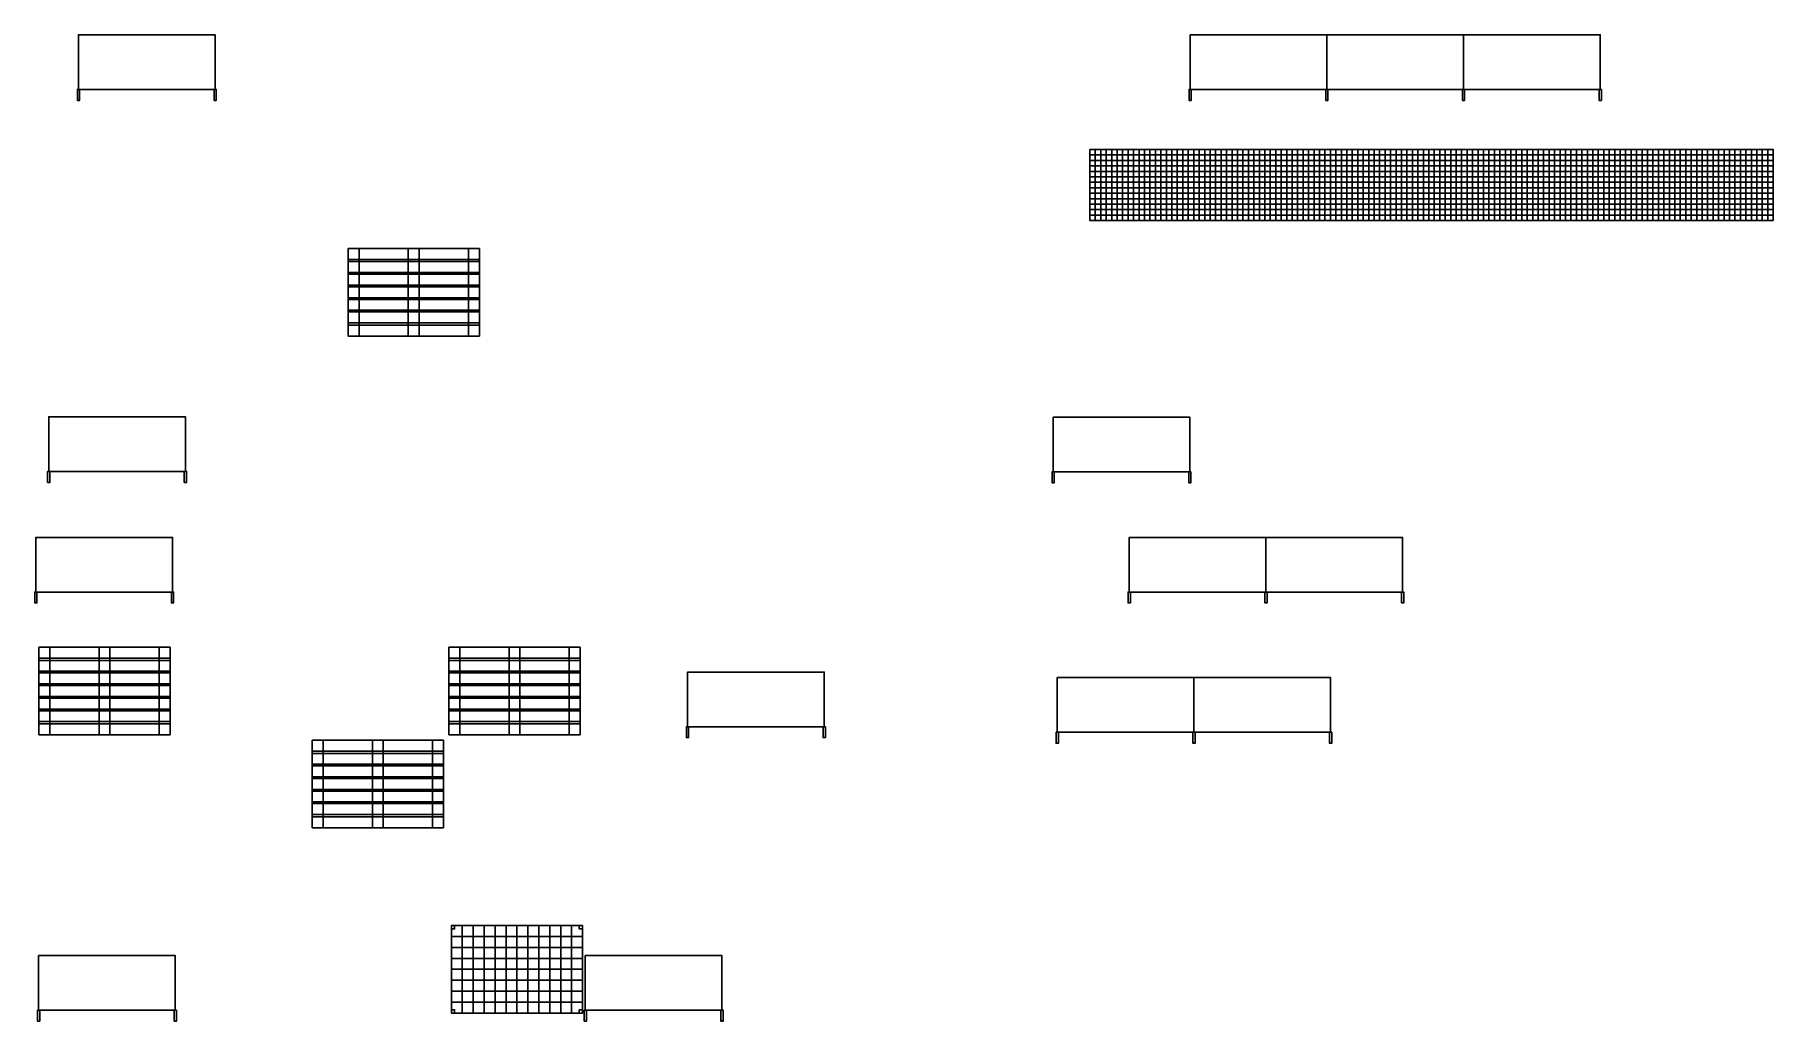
# Model space of a CAD drawing. Extents: x -150237 to 313168, y -187365 to 36962.
# Drawn here: x -142699 to -126799, y -12007 to -2986 of the extents above; entities that cross this region are included whole.
import ezdxf

# ---------------------------------------------------------------- set-up
doc = ezdxf.new("R2010")
doc.units = 0
doc.header["$LTSCALE"] = 50
doc.layers.add('оборудованиеOLD', color=90, linetype='CONTINUOUS')

msp = doc.modelspace()

# ---------------------------------------------------------------- linework, layer by layer
at = {"layer": 'оборудованиеOLD', "color": 6}
for p, q in [((-133048.9, -4085.1), (-131798.9, -4085.1)), ((-132998.9, -4685.1), (-132998.9, -4035.1)), ((-132948.9, -4685.1), (-132948.9, -4035.1)), ((-132898.9, -4685.1), (-132898.9, -4035.1)), ((-132848.9, -4685.1), (-132848.9, -4035.1)), ((-132798.9, -4685.1), (-132798.9, -4035.1)), ((-132748.9, -4685.1), (-132748.9, -4035.1)), ((-132698.9, -4685.1), (-132698.9, -4035.1)), ((-132648.9, -4685.1), (-132648.9, -4035.1)), ((-132598.9, -4685.1), (-132598.9, -4035.1)), ((-132548.9, -4685.1), (-132548.9, -4035.1)), ((-132498.9, -4685.1), (-132498.9, -4035.1)), ((-132448.9, -4685.1), (-132448.9, -4035.1)), ((-132398.9, -4685.1), (-132398.9, -4035.1)), ((-132348.9, -4685.1), (-132348.9, -4035.1)), ((-132298.9, -4685.1), (-132298.9, -4035.1)), ((-132248.9, -4685.1), (-132248.9, -4035.1)), ((-132198.9, -4685.1), (-132198.9, -4035.1)), ((-132148.9, -4685.1), (-132148.9, -4035.1)), ((-132098.9, -4685.1), (-132098.9, -4035.1)), ((-132048.9, -4685.1), (-132048.9, -4035.1)), ((-131998.9, -4685.1), (-131998.9, -4035.1)), ((-131948.9, -4685.1), (-131948.9, -4035.1)), ((-131898.9, -4685.1), (-131898.9, -4035.1)), ((-131848.9, -4685.1), (-131848.9, -4035.1)), ((-131798.9, -4085.1), (-130548.9, -4085.1)), ((-131748.9, -4685.1), (-131748.9, -4035.1)), ((-131698.9, -4685.1), (-131698.9, -4035.1)), ((-131648.9, -4685.1), (-131648.9, -4035.1)), ((-131598.9, -4685.1), (-131598.9, -4035.1)), ((-131548.9, -4685.1), (-131548.9, -4035.1)), ((-131498.9, -4685.1), (-131498.9, -4035.1)), ((-131448.9, -4685.1), (-131448.9, -4035.1)), ((-131398.9, -4685.1), (-131398.9, -4035.1)), ((-131348.9, -4685.1), (-131348.9, -4035.1)), ((-131298.9, -4685.1), (-131298.9, -4035.1)), ((-131248.9, -4685.1), (-131248.9, -4035.1)), ((-131198.9, -4685.1), (-131198.9, -4035.1)), ((-131148.9, -4685.1), (-131148.9, -4035.1)), ((-131098.9, -4685.1), (-131098.9, -4035.1)), ((-131048.9, -4685.1), (-131048.9, -4035.1)), ((-130998.9, -4685.1), (-130998.9, -4035.1)), ((-130948.9, -4685.1), (-130948.9, -4035.1)), ((-130898.9, -4685.1), (-130898.9, -4035.1)), ((-130848.9, -4685.1), (-130848.9, -4035.1)), ((-130798.9, -4685.1), (-130798.9, -4035.1)), ((-130748.9, -4685.1), (-130748.9, -4035.1)), ((-130698.9, -4685.1), (-130698.9, -4035.1)), ((-130648.9, -4685.1), (-130648.9, -4035.1)), ((-130598.9, -4685.1), (-130598.9, -4035.1)), ((-130548.9, -4085.1), (-129298.9, -4085.1)), ((-130498.9, -4685.1), (-130498.9, -4035.1)), ((-130448.9, -4685.1), (-130448.9, -4035.1)), ((-130398.9, -4685.1), (-130398.9, -4035.1)), ((-130348.9, -4685.1), (-130348.9, -4035.1)), ((-130298.9, -4685.1), (-130298.9, -4035.1)), ((-130248.9, -4685.1), (-130248.9, -4035.1)), ((-130198.9, -4685.1), (-130198.9, -4035.1)), ((-130148.9, -4685.1), (-130148.9, -4035.1)), ((-130098.9, -4685.1), (-130098.9, -4035.1)), ((-130048.9, -4685.1), (-130048.9, -4035.1)), ((-129998.9, -4685.1), (-129998.9, -4035.1)), ((-129948.9, -4685.1), (-129948.9, -4035.1)), ((-129898.9, -4685.1), (-129898.9, -4035.1)), ((-129848.9, -4685.1), (-129848.9, -4035.1)), ((-129798.9, -4685.1), (-129798.9, -4035.1)), ((-129748.9, -4685.1), (-129748.9, -4035.1)), ((-129698.9, -4685.1), (-129698.9, -4035.1)), ((-129648.9, -4685.1), (-129648.9, -4035.1)), ((-129598.9, -4685.1), (-129598.9, -4035.1)), ((-129548.9, -4685.1), (-129548.9, -4035.1)), ((-129498.9, -4685.1), (-129498.9, -4035.1)), ((-129448.9, -4685.1), (-129448.9, -4035.1)), ((-129398.9, -4685.1), (-129398.9, -4035.1)), ((-129348.9, -4685.1), (-129348.9, -4035.1)), ((-129298.9, -4085.1), (-128048.9, -4085.1)), ((-129248.9, -4685.1), (-129248.9, -4035.1)), ((-129198.9, -4685.1), (-129198.9, -4035.1)), ((-129148.9, -4685.1), (-129148.9, -4035.1)), ((-129098.9, -4685.1), (-129098.9, -4035.1)), ((-129048.9, -4685.1), (-129048.9, -4035.1)), ((-128998.9, -4685.1), (-128998.9, -4035.1)), ((-128948.9, -4685.1), (-128948.9, -4035.1)), ((-128898.9, -4685.1), (-128898.9, -4035.1)), ((-128848.9, -4685.1), (-128848.9, -4035.1)), ((-128798.9, -4685.1), (-128798.9, -4035.1)), ((-128748.9, -4685.1), (-128748.9, -4035.1)), ((-128698.9, -4685.1), (-128698.9, -4035.1)), ((-128648.9, -4685.1), (-128648.9, -4035.1)), ((-128598.9, -4685.1), (-128598.9, -4035.1)), ((-128548.9, -4685.1), (-128548.9, -4035.1)), ((-128498.9, -4685.1), (-128498.9, -4035.1)), ((-128448.9, -4685.1), (-128448.9, -4035.1)), ((-128398.9, -4685.1), (-128398.9, -4035.1)), ((-128348.9, -4685.1), (-128348.9, -4035.1)), ((-128298.9, -4685.1), (-128298.9, -4035.1)), ((-128248.9, -4685.1), (-128248.9, -4035.1)), ((-128198.9, -4685.1), (-128198.9, -4035.1)), ((-128148.9, -4685.1), (-128148.9, -4035.1)), ((-128098.9, -4685.1), (-128098.9, -4035.1)), ((-128048.9, -4085.1), (-126798.9, -4085.1)), ((-127998.9, -4685.1), (-127998.9, -4035.1)), ((-127948.9, -4685.1), (-127948.9, -4035.1)), ((-127898.9, -4685.1), (-127898.9, -4035.1)), ((-127848.9, -4685.1), (-127848.9, -4035.1)), ((-127798.9, -4685.1), (-127798.9, -4035.1)), ((-127748.9, -4685.1), (-127748.9, -4035.1)), ((-127698.9, -4685.1), (-127698.9, -4035.1)), ((-127648.9, -4685.1), (-127648.9, -4035.1)), ((-127598.9, -4685.1), (-127598.9, -4035.1)), ((-127548.9, -4685.1), (-127548.9, -4035.1)), ((-127498.9, -4685.1), (-127498.9, -4035.1)), ((-127448.9, -4685.1), (-127448.9, -4035.1)), ((-127398.9, -4685.1), (-127398.9, -4035.1)), ((-127348.9, -4685.1), (-127348.9, -4035.1)), ((-127298.9, -4685.1), (-127298.9, -4035.1)), ((-127248.9, -4685.1), (-127248.9, -4035.1)), ((-127198.9, -4685.1), (-127198.9, -4035.1)), ((-127148.9, -4685.1), (-127148.9, -4035.1)), ((-127098.9, -4685.1), (-127098.9, -4035.1)), ((-127048.9, -4685.1), (-127048.9, -4035.1)), ((-126998.9, -4685.1), (-126998.9, -4035.1)), ((-126948.9, -4685.1), (-126948.9, -4035.1)), ((-126898.9, -4685.1), (-126898.9, -4035.1)), ((-126848.9, -4685.1), (-126848.9, -4035.1)), ((-133048.9, -4135.1), (-131798.9, -4135.1)), ((-133048.9, -4185.1), (-131798.9, -4185.1)), ((-133048.9, -4235.1), (-131798.9, -4235.1)), ((-133048.9, -4285.1), (-131798.9, -4285.1)), ((-131798.9, -4135.1), (-130548.9, -4135.1)), ((-131798.9, -4185.1), (-130548.9, -4185.1)), ((-131798.9, -4235.1), (-130548.9, -4235.1)), ((-131798.9, -4285.1), (-130548.9, -4285.1)), ((-130548.9, -4135.1), (-129298.9, -4135.1)), ((-130548.9, -4185.1), (-129298.9, -4185.1)), ((-130548.9, -4235.1), (-129298.9, -4235.1)), ((-130548.9, -4285.1), (-129298.9, -4285.1)), ((-129298.9, -4135.1), (-128048.9, -4135.1)), ((-129298.9, -4185.1), (-128048.9, -4185.1)), ((-129298.9, -4235.1), (-128048.9, -4235.1)), ((-129298.9, -4285.1), (-128048.9, -4285.1)), ((-128048.9, -4135.1), (-126798.9, -4135.1)), ((-128048.9, -4185.1), (-126798.9, -4185.1)), ((-128048.9, -4235.1), (-126798.9, -4235.1)), ((-128048.9, -4285.1), (-126798.9, -4285.1)), ((-133048.9, -4335.1), (-131798.9, -4335.1)), ((-133048.9, -4385.1), (-131798.9, -4385.1)), ((-133048.9, -4435.1), (-131798.9, -4435.1)), ((-131798.9, -4335.1), (-130548.9, -4335.1)), ((-131798.9, -4385.1), (-130548.9, -4385.1)), ((-131798.9, -4435.1), (-130548.9, -4435.1)), ((-130548.9, -4335.1), (-129298.9, -4335.1)), ((-130548.9, -4385.1), (-129298.9, -4385.1)), ((-130548.9, -4435.1), (-129298.9, -4435.1)), ((-129298.9, -4335.1), (-128048.9, -4335.1)), ((-129298.9, -4385.1), (-128048.9, -4385.1)), ((-129298.9, -4435.1), (-128048.9, -4435.1)), ((-128048.9, -4335.1), (-126798.9, -4335.1)), ((-128048.9, -4385.1), (-126798.9, -4385.1)), ((-128048.9, -4435.1), (-126798.9, -4435.1)), ((-133048.9, -4485.1), (-131798.9, -4485.1)), ((-133048.9, -4535.1), (-131798.9, -4535.1)), ((-133048.9, -4585.1), (-131798.9, -4585.1)), ((-131798.9, -4485.1), (-130548.9, -4485.1)), ((-131798.9, -4535.1), (-130548.9, -4535.1)), ((-131798.9, -4585.1), (-130548.9, -4585.1)), ((-130548.9, -4485.1), (-129298.9, -4485.1)), ((-130548.9, -4535.1), (-129298.9, -4535.1)), ((-130548.9, -4585.1), (-129298.9, -4585.1)), ((-129298.9, -4485.1), (-128048.9, -4485.1)), ((-129298.9, -4535.1), (-128048.9, -4535.1)), ((-129298.9, -4585.1), (-128048.9, -4585.1)), ((-128048.9, -4485.1), (-126798.9, -4485.1)), ((-128048.9, -4535.1), (-126798.9, -4535.1)), ((-128048.9, -4585.1), (-126798.9, -4585.1)), ((-133048.9, -4635.1), (-131798.9, -4635.1)), ((-131798.9, -4635.1), (-130548.9, -4635.1)), ((-130548.9, -4635.1), (-129298.9, -4635.1)), ((-129298.9, -4635.1), (-128048.9, -4635.1)), ((-128048.9, -4635.1), (-126798.9, -4635.1))]:
    msp.add_line(p, q, dxfattribs=at)
at = {"layer": 'оборудованиеOLD', "color": 3}
for points in [[(-142299, -3485.9), (-142299, -2985.9), (-141049, -2985.9), (-141049, -3485.9), (-142299, -3485.9), (-142309, -3485.9), (-142309, -3585.9), (-142289, -3585.9), (-142289, -3485.9), (-141059, -3485.9), (-141059, -3585.9), (-141039, -3585.9), (-141039, -3485.9), (-141049, -3485.9)], [(-132131, -3485.9), (-132131, -2985.9), (-130881, -2985.9), (-130881, -3485.9), (-132131, -3485.9), (-132141, -3485.9), (-132141, -3585.9), (-132121, -3585.9), (-132121, -3485.9), (-130891, -3485.9), (-130891, -3585.9), (-130871, -3585.9), (-130871, -3485.9), (-130881, -3485.9)], [(-130881, -3485.9), (-130881, -2985.9), (-129631, -2985.9), (-129631, -3485.9), (-130881, -3485.9), (-130891, -3485.9), (-130891, -3585.9), (-130871, -3585.9), (-130871, -3485.9), (-129641, -3485.9), (-129641, -3585.9), (-129621, -3585.9), (-129621, -3485.9), (-129631, -3485.9)], [(-129631, -3485.9), (-129631, -2985.9), (-128381, -2985.9), (-128381, -3485.9), (-129631, -3485.9), (-129641, -3485.9), (-129641, -3585.9), (-129621, -3585.9), (-129621, -3485.9), (-128391, -3485.9), (-128391, -3585.9), (-128371, -3585.9), (-128371, -3485.9), (-128381, -3485.9)], [(-142570.8, -6979.6), (-142570.8, -6479.6), (-141320.8, -6479.6), (-141320.8, -6979.6), (-142570.8, -6979.6), (-142580.8, -6979.6), (-142580.8, -7079.6), (-142560.8, -7079.6), (-142560.8, -6979.6), (-141330.8, -6979.6), (-141330.8, -7079.6), (-141310.8, -7079.6), (-141310.8, -6979.6), (-141320.8, -6979.6)], [(-133384.1, -6983.4), (-133384.1, -6483.4), (-132134.1, -6483.4), (-132134.1, -6983.4), (-133384.1, -6983.4), (-133394.1, -6983.4), (-133394.1, -7083.4), (-133374.1, -7083.4), (-133374.1, -6983.4), (-132144.1, -6983.4), (-132144.1, -7083.4), (-132124.1, -7083.4), (-132124.1, -6983.4), (-132134.1, -6983.4)], [(-142688.6, -8082), (-142688.6, -7582), (-141438.6, -7582), (-141438.6, -8082), (-142688.6, -8082), (-142698.6, -8082), (-142698.6, -8182), (-142678.6, -8182), (-142678.6, -8082), (-141448.6, -8082), (-141448.6, -8182), (-141428.6, -8182), (-141428.6, -8082), (-141438.6, -8082)], [(-132688.6, -8082), (-132688.6, -7582), (-131438.6, -7582), (-131438.6, -8082), (-132688.6, -8082), (-132698.6, -8082), (-132698.6, -8182), (-132678.6, -8182), (-132678.6, -8082), (-131448.6, -8082), (-131448.6, -8182), (-131428.6, -8182), (-131428.6, -8082), (-131438.6, -8082)], [(-131438.6, -8082), (-131438.6, -7582), (-130188.6, -7582), (-130188.6, -8082), (-131438.6, -8082), (-131448.6, -8082), (-131448.6, -8182), (-131428.6, -8182), (-131428.6, -8082), (-130198.6, -8082), (-130198.6, -8182), (-130178.6, -8182), (-130178.6, -8082), (-130188.6, -8082)], [(-136728.2, -9313.8), (-136728.2, -8813.8), (-135478.2, -8813.8), (-135478.2, -9313.8), (-136728.2, -9313.8), (-136738.2, -9313.8), (-136738.2, -9413.8), (-136718.2, -9413.8), (-136718.2, -9313.8), (-135488.2, -9313.8), (-135488.2, -9413.8), (-135468.2, -9413.8), (-135468.2, -9313.8), (-135478.2, -9313.8)], [(-133347.1, -9365.2), (-133347.1, -8865.2), (-132097.1, -8865.2), (-132097.1, -9365.2), (-133347.1, -9365.2), (-133357.1, -9365.2), (-133357.1, -9465.2), (-133337.1, -9465.2), (-133337.1, -9365.2), (-132107.1, -9365.2), (-132107.1, -9465.2), (-132087.1, -9465.2), (-132087.1, -9365.2), (-132097.1, -9365.2)], [(-132097.1, -9365.2), (-132097.1, -8865.2), (-130847.1, -8865.2), (-130847.1, -9365.2), (-132097.1, -9365.2), (-132107.1, -9365.2), (-132107.1, -9465.2), (-132087.1, -9465.2), (-132087.1, -9365.2), (-130857.1, -9365.2), (-130857.1, -9465.2), (-130837.1, -9465.2), (-130837.1, -9365.2), (-130847.1, -9365.2)], [(-142663.4, -11907.4), (-142663.4, -11407.4), (-141413.4, -11407.4), (-141413.4, -11907.4), (-142663.4, -11907.4), (-142673.4, -11907.4), (-142673.4, -12007.4), (-142653.4, -12007.4), (-142653.4, -11907.4), (-141423.4, -11907.4), (-141423.4, -12007.4), (-141403.4, -12007.4), (-141403.4, -11907.4), (-141413.4, -11907.4)], [(-137663.4, -11907.4), (-137663.4, -11407.4), (-136413.4, -11407.4), (-136413.4, -11907.4), (-137663.4, -11907.4), (-137673.4, -11907.4), (-137673.4, -12007.4), (-137653.4, -12007.4), (-137653.4, -11907.4), (-136423.4, -11907.4), (-136423.4, -12007.4), (-136403.4, -12007.4), (-136403.4, -11907.4), (-136413.4, -11907.4)]]:
    msp.add_lwpolyline(points, dxfattribs=at)
at = {"layer": 'оборудованиеOLD', "color": 6}
for points in [[(-131798.9, -4685.1), (-133048.9, -4685.1), (-133048.9, -4035.1), (-131798.9, -4035.1)], [(-130548.9, -4685.1), (-131798.9, -4685.1), (-131798.9, -4035.1), (-130548.9, -4035.1)], [(-129298.9, -4685.1), (-130548.9, -4685.1), (-130548.9, -4035.1), (-129298.9, -4035.1)], [(-128048.9, -4685.1), (-129298.9, -4685.1), (-129298.9, -4035.1), (-128048.9, -4035.1)], [(-126798.9, -4685.1), (-128048.9, -4685.1), (-128048.9, -4035.1), (-126798.9, -4035.1)]]:
    msp.add_lwpolyline(points, close=True, dxfattribs=at)
at = {"layer": 'оборудованиеOLD', "color": 30}
for points in [[(-138632.4, -4940.8), (-138632.4, -5740.8), (-139832.4, -5740.8), (-139832.4, -4940.8), (-138632.4, -4940.8), (-138632.4, -5040.8), (-139832.4, -5040.8), (-139832.4, -5060.8), (-138632.4, -5060.8), (-138632.4, -5160.8), (-139832.4, -5160.8), (-139832.4, -5175.8), (-138632.4, -5175.8), (-138632.4, -5275.8), (-139832.4, -5275.8), (-139832.4, -5290.8), (-138632.4, -5290.8), (-138632.4, -5390.8), (-139832.4, -5390.8), (-139832.4, -5405.8), (-138632.4, -5405.8), (-138632.4, -5505.8), (-139832.4, -5505.8), (-139832.4, -5520.8), (-138632.4, -5520.8), (-138632.4, -5620.8), (-139832.4, -5620.8), (-139832.4, -5640.8), (-138632.4, -5640.8), (-138632.4, -5740.8), (-138732.4, -5740.8), (-138732.4, -4940.8), (-139182.4, -4940.8), (-139182.4, -5740.8), (-139282.4, -5740.8), (-139282.4, -4940.8), (-139732.4, -4940.8), (-139732.4, -5740.8)], [(-142660.9, -9387.4), (-142660.9, -8587.4), (-141460.9, -8587.4), (-141460.9, -9387.4), (-142660.9, -9387.4), (-142660.9, -9287.4), (-141460.9, -9287.4), (-141460.9, -9267.4), (-142660.9, -9267.4), (-142660.9, -9167.4), (-141460.9, -9167.4), (-141460.9, -9152.4), (-142660.9, -9152.4), (-142660.9, -9052.4), (-141460.9, -9052.4), (-141460.9, -9037.4), (-142660.9, -9037.4), (-142660.9, -8937.4), (-141460.9, -8937.4), (-141460.9, -8922.4), (-142660.9, -8922.4), (-142660.9, -8822.4), (-141460.9, -8822.4), (-141460.9, -8807.4), (-142660.9, -8807.4), (-142660.9, -8707.4), (-141460.9, -8707.4), (-141460.9, -8687.4), (-142660.9, -8687.4), (-142660.9, -8587.4), (-142560.9, -8587.4), (-142560.9, -9387.4), (-142110.9, -9387.4), (-142110.9, -8587.4), (-142010.9, -8587.4), (-142010.9, -9387.4), (-141560.9, -9387.4), (-141560.9, -8587.4)], [(-138910.9, -9387.4), (-138910.9, -8587.4), (-137710.9, -8587.4), (-137710.9, -9387.4), (-138910.9, -9387.4), (-138910.9, -9287.4), (-137710.9, -9287.4), (-137710.9, -9267.4), (-138910.9, -9267.4), (-138910.9, -9167.4), (-137710.9, -9167.4), (-137710.9, -9152.4), (-138910.9, -9152.4), (-138910.9, -9052.4), (-137710.9, -9052.4), (-137710.9, -9037.4), (-138910.9, -9037.4), (-138910.9, -8937.4), (-137710.9, -8937.4), (-137710.9, -8922.4), (-138910.9, -8922.4), (-138910.9, -8822.4), (-137710.9, -8822.4), (-137710.9, -8807.4), (-138910.9, -8807.4), (-138910.9, -8707.4), (-137710.9, -8707.4), (-137710.9, -8687.4), (-138910.9, -8687.4), (-138910.9, -8587.4), (-138810.9, -8587.4), (-138810.9, -9387.4), (-138360.9, -9387.4), (-138360.9, -8587.4), (-138260.9, -8587.4), (-138260.9, -9387.4), (-137810.9, -9387.4), (-137810.9, -8587.4)], [(-138960.9, -9437.4), (-138960.9, -10237.4), (-140160.9, -10237.4), (-140160.9, -9437.4), (-138960.9, -9437.4), (-138960.9, -9537.4), (-140160.9, -9537.4), (-140160.9, -9557.4), (-138960.9, -9557.4), (-138960.9, -9657.4), (-140160.9, -9657.4), (-140160.9, -9672.4), (-138960.9, -9672.4), (-138960.9, -9772.4), (-140160.9, -9772.4), (-140160.9, -9787.4), (-138960.9, -9787.4), (-138960.9, -9887.4), (-140160.9, -9887.4), (-140160.9, -9902.4), (-138960.9, -9902.4), (-138960.9, -10002.4), (-140160.9, -10002.4), (-140160.9, -10017.4), (-138960.9, -10017.4), (-138960.9, -10117.4), (-140160.9, -10117.4), (-140160.9, -10137.4), (-138960.9, -10137.4), (-138960.9, -10237.4), (-139060.9, -10237.4), (-139060.9, -9437.4), (-139510.9, -9437.4), (-139510.9, -10237.4), (-139610.9, -10237.4), (-139610.9, -9437.4), (-140060.9, -9437.4), (-140060.9, -10237.4)]]:
    msp.add_lwpolyline(points, dxfattribs=at)
at = {"layer": 'оборудованиеOLD', "color": 252}
msp.add_lwpolyline([(-137688.4, -11932.4), (-138888.4, -11932.4), (-138888.4, -11832.4), (-137688.4, -11832.4), (-137688.4, -11732.4), (-138888.4, -11732.4), (-138888.4, -11632.4), (-137688.4, -11632.4), (-137688.4, -11532.4), (-138888.4, -11532.4), (-138888.4, -11432.4), (-137688.4, -11432.4), (-137688.4, -11332.4), (-138888.4, -11332.4), (-138888.4, -11232.4), (-137688.4, -11232.4), (-137688.4, -11132.4), (-138888.4, -11132.4), (-138888.4, -11932.4), (-138788.4, -11932.4), (-138788.4, -11132.4), (-138688.4, -11132.4), (-138688.4, -11932.4), (-138588.4, -11932.4), (-138588.4, -11132.4), (-138488.4, -11132.4), (-138488.4, -11932.4), (-138388.4, -11932.4), (-138388.4, -11132.4), (-138288.4, -11132.4), (-138288.4, -11932.4), (-138188.4, -11932.4), (-138188.4, -11132.4), (-138088.4, -11132.4), (-138088.4, -11932.4), (-137988.4, -11932.4), (-137988.4, -11132.4), (-137888.4, -11132.4), (-137888.4, -11932.4), (-137788.4, -11932.4), (-137788.4, -11132.4), (-137688.4, -11132.4), (-137688.4, -11932.4), (-137718.4, -11932.4), (-137718.4, -11902.4), (-137688.4, -11902.4), (-137688.4, -11932.4), (-138888.4, -11932.4), (-138888.4, -11902.4), (-138858.4, -11902.4), (-138858.4, -11932.4), (-138888.4, -11932.4), (-138888.4, -11132.4), (-138858.4, -11132.4), (-138858.4, -11162.4), (-138888.4, -11162.4), (-138888.4, -11132.4), (-137688.4, -11132.4), (-137688.4, -11162.4), (-137718.4, -11162.4), (-137718.4, -11132.4), (-137688.4, -11132.4), (-137688.4, -11932.4)], dxfattribs=at)

doc.saveas('drawing.dxf')
